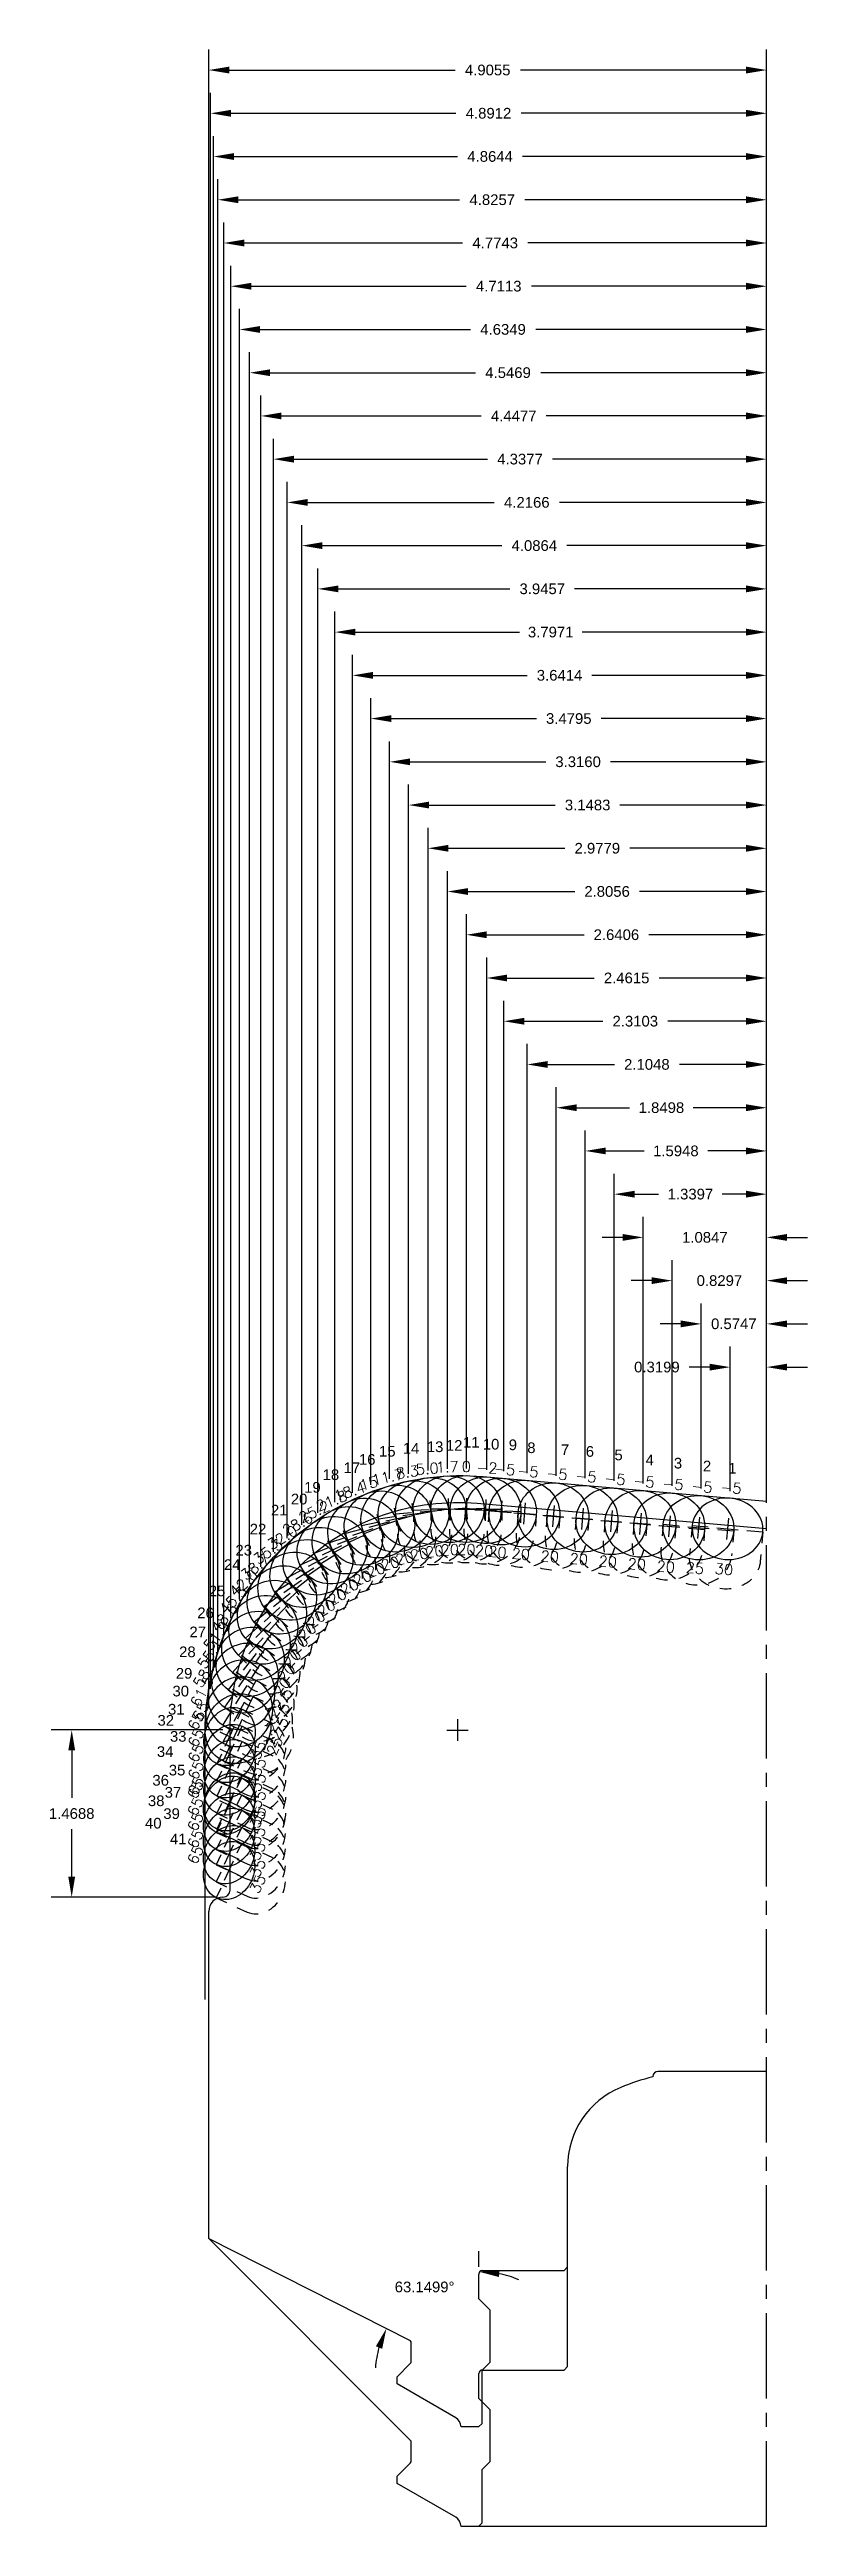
# Model space of a CAD drawing. Header units: inches. Extents: x 113.3 to 164.8, y -27 to 25.4.
# Drawn here: x 113.45 to 120.12, y 3.67 to 25.44 of the extents above; entities that cross this region are included whole.
import ezdxf
from ezdxf.enums import TextEntityAlignment as Align

# ---------------------------------------------------------------- set-up
doc = ezdxf.new("R2010")
doc.units = ezdxf.units.IN
doc.header["$MEASUREMENT"] = 0
doc.header["$PDMODE"] = 35
doc.linetypes.add('CENTER2', pattern=[1.125, 0.75, -0.125, 0.125, -0.125])
doc.linetypes.add('HIDDEN2', pattern=[0.1875, 0.125, -0.0625])
doc.layers.get('Defpoints').update_dxf_attribs({"color": 10})
for name, color, linetype, true_color in [('Blade_1', 30, 'Continuous', 0xff7f00), ('Blade_2', 7, 'Continuous', 0xcccc00), ('Blade_3', 7, 'Continuous', 0x00cc00), ('Blade_4', 7, 'Continuous', 0x00cccc), ('Blade_5', 7, 'Continuous', 0x0066cc)]:
    doc.layers.add(name, color=color, linetype=linetype, true_color=true_color)
doc.layers.add('CLine', color=5, linetype='CENTER2')
doc.styles.add('RomanS', font='romans')
doc.styles.get("Standard").update_dxf_attribs({"font": 'arial.ttf'})
doc.dimstyles.get("Standard").update_dxf_attribs({"dimtxt": 0.09375, "dimasz": 0.18, "dimexe": 0.18, "dimexo": 0.0625, "dimgap": 0.09, "dimtad": 0, "dimtih": 1, "dimtoh": 1, "dimdec": 4, "dimzin": 0, "dimdsep": 46, "dimtxsty": 'Standard', "dimcen": 0.09, "dimadec": 4, "dimazin": 0, "dimtfac": 1, "dimtdec": 4, "dimtofl": 0, "dimtmove": 0, "dimatfit": 3, "dimfxl": 1, "dimtolj": 1, "dimtzin": 0, "dimarcsym": 0})

msp = doc.modelspace()

# ---------------------------------------------------------------- texts
at = {"layer": 'Blade_1'}
for s, p in [('16', (116.17249, 12.99777)), ('11', (117.08805, 13.14856)), ('7', (117.94939, 13.08339)), ('4', (118.69389, 12.99423)), ('1', (119.42015, 12.92016)), ('21', (115.39862, 12.55202)), ('26', (114.7503, 11.64952)), ('31', (114.49301, 10.80245)), ('36', (114.35579, 10.17815)), ('41', (114.51007, 9.66187))]:
    msp.add_text(s, height=0.09375, dxfattribs=at).set_placement(p)
at = {"layer": 'Blade_2'}
for s, p in [('15', (116.34908, 13.06974)), ('10', (117.26186, 13.13137)), ('20', (115.5735, 12.64969)), ('25', (114.85155, 11.84194)), ('30', (114.53244, 10.9618)), ('35', (114.49981, 10.26725)), ('40', (114.2906, 9.80067))]:
    msp.add_text(s, height=0.09375, dxfattribs=at).set_placement(p)
at = {"layer": 'Blade_3'}
for s, p in [('14', (116.55826, 13.09544)), ('9', (117.4899, 13.12623)), ('6', (118.16752, 13.06791)), ('19', (115.69009, 12.7525)), ('3', (118.9425, 12.9651)), ('24', (114.98528, 12.07327)), ('29', (114.56159, 11.11773)), ('34', (114.39523, 10.43003)), ('39', (114.45177, 9.88463))]:
    msp.add_text(s, height=0.09375, dxfattribs=at).set_placement(p)
at = {"layer": 'Blade_4'}
for s, p in [('13', (116.76915, 13.10915)), ('8', (117.65278, 13.10053)), ('5', (118.41956, 13.03706)), ('18', (115.85297, 12.86388)), ('2', (119.19797, 12.93939)), ('23', (115.08644, 12.20007)), ('28', (114.59084, 11.30682)), ('33', (114.5101, 10.56369)), ('38', (114.31632, 9.99772))]:
    msp.add_text(s, height=0.09375, dxfattribs=at).set_placement(p)
at = {"layer": 'Blade_5'}
for s, p in [('12', (116.93717, 13.12115)), ('17', (116.03704, 12.92409)), ('22', (115.2116, 12.38513)), ('27', (114.68171, 11.48159)), ('32', (114.40042, 10.70478)), ('37', (114.46381, 10.07191))]:
    msp.add_text(s, height=0.09375, dxfattribs=at).set_placement(p)

# ---------------------------------------------------------------- blocks, each defined once
blk = doc.blocks.new('CMark')
at = {"layer": 'CLine'}
for p, q in [((-0.094, 0), (0.094, 0)), ((0, 0.094), (0, -0.094))]:
    blk.add_line(p, q, dxfattribs=at)
blk = doc.blocks.new('1613@20')
for p, q in [((-0.17, 0), (-0.312, 0)), ((0.171, 0), (0.312, 0))]:
    blk.add_line(p, q)
at = {"color": 8, "linetype": 'HIDDEN2', "ltscale": 0.5}
blk.add_line((-0.312, 0), (-0.312, -0.178), dxfattribs=at)
at = {"color": 8, "linetype": 'HIDDEN2', "ltscale": 0.5, "flags": 128}
blk.add_lwpolyline([(0.312, 0), (0.312, -0.178)], dxfattribs=at)
blk.add_ellipse((0, 0), major_axis=(-0.312, 0), ratio=0.939693, start_param=-3.141592653589793, end_param=3.141592653589793)
at = {"color": 8, "linetype": 'HIDDEN2', "ltscale": 0.5}
blk.add_ellipse((0, -0.178), major_axis=(-0.312, 0), ratio=0.939693, start_param=0, end_param=3.141593, dxfattribs=at)
blk.add_blockref('CMark', (0, 0))
at = {"style": 'RomanS'}
blk.add_text('20', height=0.094, dxfattribs=at).set_placement((0, -0.356), align=Align.MIDDLE_CENTER)
blk.add_attdef('ANG', text='', height=0.094, dxfattribs=at).set_placement((0, 0.298), align=Align.BOTTOM_CENTER)
blk = doc.blocks.new('1613@30')
for p, q in [((-0.17, 0), (-0.312, 0)), ((0.171, 0), (0.312, 0))]:
    blk.add_line(p, q)
at = {"color": 8, "linetype": 'HIDDEN2', "ltscale": 0.5}
blk.add_line((-0.312, 0), (-0.312, -0.26), dxfattribs=at)
at = {"color": 8, "linetype": 'HIDDEN2', "ltscale": 0.5, "flags": 128}
blk.add_lwpolyline([(0.312, 0), (0.312, -0.26)], dxfattribs=at)
at = {"extrusion": (0, 0, -1)}
blk.add_ellipse((0, 0), major_axis=(-0.312, 0), ratio=0.866025, start_param=-3.141592653589793, end_param=3.141592653589793, dxfattribs=at)
at = {"color": 8, "linetype": 'HIDDEN2', "ltscale": 0.5, "extrusion": (0, 0, -1)}
blk.add_ellipse((0, -0.26), major_axis=(-0.312, 0), ratio=0.866025, start_param=3.068877, end_param=6.355901, dxfattribs=at)
blk.add_blockref('CMark', (0, 0))
at = {"style": 'RomanS'}
blk.add_text('30', height=0.094, dxfattribs=at).set_placement((0, -0.356), align=Align.MIDDLE_CENTER)
blk.add_attdef('ANG', text='', height=0.094, dxfattribs=at).set_placement((0, 0.287), align=Align.BOTTOM_CENTER)
blk = doc.blocks.new('1613@25')
for p, q in [((-0.17, 0), (-0.312, 0)), ((0.171, 0), (0.312, 0))]:
    blk.add_line(p, q)
at = {"color": 8, "linetype": 'HIDDEN2', "ltscale": 0.5}
blk.add_line((-0.312, 0), (-0.312, -0.22), dxfattribs=at)
at = {"color": 8, "linetype": 'HIDDEN2', "ltscale": 0.5, "flags": 128}
blk.add_lwpolyline([(0.312, 0), (0.312, -0.22)], dxfattribs=at)
blk.add_ellipse((0, 0), major_axis=(-0.312, 0), ratio=0.906308, start_param=-3.141592653589793, end_param=3.141592653589793)
at = {"color": 8, "linetype": 'HIDDEN2', "ltscale": 0.5}
blk.add_ellipse((0, -0.22), major_axis=(-0.312, 0), ratio=0.906308, start_param=0, end_param=3.141593, dxfattribs=at)
blk.add_blockref('CMark', (0, 0))
at = {"style": 'RomanS'}
blk.add_text('25', height=0.094, dxfattribs=at).set_placement((0, -0.356), align=Align.MIDDLE_CENTER)
blk.add_attdef('ANG', text='', height=0.094, dxfattribs=at).set_placement((0, 0.287), align=Align.BOTTOM_CENTER)
blk = doc.blocks.new('1313@35')
for p, q in [((-0.17, 0), (-0.265, 0)), ((0.171, 0), (0.264, 0))]:
    blk.add_line(p, q)
at = {"color": 8, "linetype": 'HIDDEN2', "ltscale": 0.5}
blk.add_line((-0.265, 0), (-0.265, -0.298), dxfattribs=at)
at = {"color": 8, "linetype": 'HIDDEN2', "ltscale": 0.5, "flags": 128}
blk.add_lwpolyline([(0.264, 0), (0.264, -0.298)], dxfattribs=at)
blk.add_ellipse((0, 0), major_axis=(0.264, 0), ratio=0.819152)
at = {"color": 8, "linetype": 'HIDDEN2', "ltscale": 0.5}
blk.add_ellipse((0, -0.298), major_axis=(0.264, 0), ratio=0.819152, start_param=3.141593, end_param=6.283185, dxfattribs=at)
blk.add_blockref('CMark', (0, 0))
at = {"style": 'RomanS'}
blk.add_text('35', height=0.094, dxfattribs=at).set_placement((0, -0.279), align=Align.MIDDLE_CENTER)
blk.add_attdef('ANG', text='', height=0.094, dxfattribs=at).set_placement((0, 0.251), align=Align.BOTTOM_CENTER)
blk = doc.blocks.new('1613@22.5')
for p, q in [((-0.17, 0), (-0.312, 0)), ((0.171, 0), (0.312, 0))]:
    blk.add_line(p, q)
at = {"color": 8, "linetype": 'HIDDEN2', "ltscale": 0.5}
blk.add_line((-0.312, 0), (-0.312, -0.178), dxfattribs=at)
at = {"color": 8, "linetype": 'HIDDEN2', "ltscale": 0.5, "flags": 128}
blk.add_lwpolyline([(0.312, 0), (0.312, -0.178)], dxfattribs=at)
at = {"extrusion": (0, 0, -1)}
blk.add_ellipse((0, 0), major_axis=(-0.312, 0), ratio=0.92388, start_param=-3.141592653589793, end_param=3.141592653589793, dxfattribs=at)
at = {"color": 8, "linetype": 'HIDDEN2', "ltscale": 0.5}
blk.add_ellipse((0, -0.199), major_axis=(0.312, 0), ratio=0.92388, start_param=3.141593, end_param=6.283185, dxfattribs=at)
blk.add_blockref('CMark', (0, 0))
at = {"style": 'RomanS'}
blk.add_text('22.5', height=0.094, dxfattribs=at).set_placement((0, -0.377), align=Align.MIDDLE_CENTER)
blk.add_attdef('ANG', text='', height=0.094, dxfattribs=at).set_placement((0, 0.298), align=Align.BOTTOM_CENTER)
blk = doc.blocks.new('*D182')
at = {"color": 0, "lineweight": -2, "transparency": 16777216}
for p, q in [((119.438, 12.767), (119.438, 14.036)), ((119.758, 12.662), (119.758, 14.036)), ((119.258, 13.856), (119.078, 13.856)), ((119.938, 13.856), (120.118, 13.856))]:
    blk.add_line(p, q, dxfattribs=at)
at = {"color": 0, "transparency": 16777216}
for points in [[(119.258, 13.886), (119.258, 13.826), (119.438, 13.856)], [(119.938, 13.886), (119.938, 13.826), (119.758, 13.856)]]:
    blk.add_solid(points, dxfattribs=at)
at = {"layer": 'Defpoints', "color": 0, "transparency": 16777216}
for p in [(119.438, 13.856), (119.438, 12.705), (119.758, 12.599)]:
    blk.add_point(p, dxfattribs=at)
at = {"color": 0, "transparency": 16777216, "insert": (118.793, 13.856), "char_height": 0.0938, "attachment_point": 5}
blk.add_mtext('\\A1;0.3199', dxfattribs=at)
blk = doc.blocks.new('*D183')
at = {"color": 0, "lineweight": -2, "transparency": 16777216}
for p, q in [((119.183, 12.789), (119.183, 14.416)), ((119.758, 12.662), (119.758, 14.416)), ((119.003, 14.236), (118.823, 14.236)), ((119.938, 14.236), (120.118, 14.236))]:
    blk.add_line(p, q, dxfattribs=at)
at = {"color": 0, "transparency": 16777216}
for points in [[(119.003, 14.266), (119.003, 14.206), (119.183, 14.236)], [(119.938, 14.266), (119.938, 14.206), (119.758, 14.236)]]:
    blk.add_solid(points, dxfattribs=at)
at = {"layer": 'Defpoints', "color": 0, "transparency": 16777216}
for p in [(119.183, 14.236), (119.183, 12.727), (119.758, 12.599)]:
    blk.add_point(p, dxfattribs=at)
at = {"color": 0, "transparency": 16777216, "insert": (119.47, 14.236), "char_height": 0.0938, "attachment_point": 5}
blk.add_mtext('\\A1;0.5747', dxfattribs=at)
blk = doc.blocks.new('*D184')
at = {"color": 0, "lineweight": -2, "transparency": 16777216}
for p, q in [((118.748, 14.616), (118.568, 14.616)), ((118.928, 12.812), (118.928, 14.796)), ((119.758, 12.662), (119.758, 14.796)), ((119.938, 14.616), (120.118, 14.616))]:
    blk.add_line(p, q, dxfattribs=at)
at = {"color": 0, "transparency": 16777216}
for points in [[(118.748, 14.646), (118.748, 14.586), (118.928, 14.616)], [(119.938, 14.646), (119.938, 14.586), (119.758, 14.616)]]:
    blk.add_solid(points, dxfattribs=at)
at = {"layer": 'Defpoints', "color": 0, "transparency": 16777216}
for p in [(118.928, 14.616), (118.928, 12.749), (119.758, 12.599)]:
    blk.add_point(p, dxfattribs=at)
at = {"color": 0, "transparency": 16777216, "insert": (119.343, 14.616), "char_height": 0.0938, "attachment_point": 5}
blk.add_mtext('\\A1;0.8297', dxfattribs=at)
blk = doc.blocks.new('*D185')
at = {"color": 0, "lineweight": -2, "transparency": 16777216}
for p, q in [((118.673, 12.834), (118.673, 15.176)), ((119.758, 12.662), (119.758, 15.176)), ((118.493, 14.996), (118.313, 14.996)), ((119.938, 14.996), (120.118, 14.996))]:
    blk.add_line(p, q, dxfattribs=at)
at = {"color": 0, "transparency": 16777216}
for points in [[(118.493, 15.026), (118.493, 14.966), (118.673, 14.996)], [(119.938, 15.026), (119.938, 14.966), (119.758, 14.996)]]:
    blk.add_solid(points, dxfattribs=at)
at = {"layer": 'Defpoints', "color": 0, "transparency": 16777216}
for p in [(118.673, 14.996), (118.673, 12.771), (119.758, 12.599)]:
    blk.add_point(p, dxfattribs=at)
at = {"color": 0, "transparency": 16777216, "insert": (119.215, 14.996), "char_height": 0.0938, "attachment_point": 5}
blk.add_mtext('\\A1;1.0847', dxfattribs=at)
blk = doc.blocks.new('*D186')
at = {"color": 0, "lineweight": -2, "transparency": 16777216}
for p, q in [((118.418, 12.856), (118.418, 15.556)), ((119.758, 12.662), (119.758, 15.556)), ((118.598, 15.376), (118.808, 15.376)), ((119.578, 15.376), (119.368, 15.376))]:
    blk.add_line(p, q, dxfattribs=at)
at = {"color": 0, "transparency": 16777216}
for points in [[(118.598, 15.406), (118.598, 15.346), (118.418, 15.376)], [(119.578, 15.406), (119.578, 15.346), (119.758, 15.376)]]:
    blk.add_solid(points, dxfattribs=at)
at = {"layer": 'Defpoints', "color": 0, "transparency": 16777216}
for p in [(118.418, 15.376), (118.418, 12.794), (119.758, 12.599)]:
    blk.add_point(p, dxfattribs=at)
at = {"color": 0, "transparency": 16777216, "insert": (119.088, 15.376), "char_height": 0.0938, "attachment_point": 5}
blk.add_mtext('\\A1;1.3397', dxfattribs=at)
blk = doc.blocks.new('*D187')
at = {"color": 0, "lineweight": -2, "transparency": 16777216}
for p, q in [((118.163, 12.879), (118.163, 15.936)), ((119.758, 12.662), (119.758, 15.936)), ((118.343, 15.756), (118.68, 15.756)), ((119.578, 15.756), (119.241, 15.756))]:
    blk.add_line(p, q, dxfattribs=at)
at = {"color": 0, "transparency": 16777216}
for points in [[(118.343, 15.786), (118.343, 15.726), (118.163, 15.756)], [(119.578, 15.786), (119.578, 15.726), (119.758, 15.756)]]:
    blk.add_solid(points, dxfattribs=at)
at = {"layer": 'Defpoints', "color": 0, "transparency": 16777216}
for p in [(118.163, 15.756), (118.163, 12.816), (119.758, 12.599)]:
    blk.add_point(p, dxfattribs=at)
at = {"color": 0, "transparency": 16777216, "insert": (118.96, 15.756), "char_height": 0.0938, "attachment_point": 5}
blk.add_mtext('\\A1;1.5948', dxfattribs=at)
blk = doc.blocks.new('*D188')
at = {"color": 0, "lineweight": -2, "transparency": 16777216}
for p, q in [((117.908, 12.901), (117.908, 16.316)), ((118.088, 16.136), (118.553, 16.136)), ((119.578, 16.136), (119.113, 16.136)), ((119.758, 12.662), (119.758, 16.316))]:
    blk.add_line(p, q, dxfattribs=at)
at = {"color": 0, "transparency": 16777216}
for points in [[(118.088, 16.166), (118.088, 16.106), (117.908, 16.136)], [(119.578, 16.166), (119.578, 16.106), (119.758, 16.136)]]:
    blk.add_solid(points, dxfattribs=at)
at = {"layer": 'Defpoints', "color": 0, "transparency": 16777216}
for p in [(117.908, 16.136), (117.908, 12.838), (119.758, 12.599)]:
    blk.add_point(p, dxfattribs=at)
at = {"color": 0, "transparency": 16777216, "insert": (118.833, 16.136), "char_height": 0.0938, "attachment_point": 5}
blk.add_mtext('\\A1;1.8498', dxfattribs=at)
blk = doc.blocks.new('*D189')
at = {"color": 0, "lineweight": -2, "transparency": 16777216}
for p, q in [((117.653, 12.923), (117.653, 16.696)), ((119.758, 12.662), (119.758, 16.696)), ((117.833, 16.516), (118.42, 16.516)), ((119.578, 16.516), (118.991, 16.516))]:
    blk.add_line(p, q, dxfattribs=at)
at = {"color": 0, "transparency": 16777216}
for points in [[(117.833, 16.546), (117.833, 16.486), (117.653, 16.516)], [(119.578, 16.546), (119.578, 16.486), (119.758, 16.516)]]:
    blk.add_solid(points, dxfattribs=at)
at = {"layer": 'Defpoints', "color": 0, "transparency": 16777216}
for p in [(117.653, 16.516), (117.653, 12.861), (119.758, 12.599)]:
    blk.add_point(p, dxfattribs=at)
at = {"color": 0, "transparency": 16777216, "insert": (118.705, 16.516), "char_height": 0.0938, "attachment_point": 5}
blk.add_mtext('\\A1;2.1048', dxfattribs=at)
blk = doc.blocks.new('*D190')
at = {"color": 0, "lineweight": -2, "transparency": 16777216}
for p, q in [((117.447, 12.941), (117.447, 17.076)), ((119.758, 12.662), (119.758, 17.076)), ((117.627, 16.896), (118.317, 16.896)), ((119.578, 16.896), (118.888, 16.896))]:
    blk.add_line(p, q, dxfattribs=at)
at = {"color": 0, "transparency": 16777216}
for points in [[(117.627, 16.926), (117.627, 16.866), (117.447, 16.896)], [(119.578, 16.926), (119.578, 16.866), (119.758, 16.896)]]:
    blk.add_solid(points, dxfattribs=at)
at = {"layer": 'Defpoints', "color": 0, "transparency": 16777216}
for p in [(117.447, 16.896), (117.447, 12.879), (119.758, 12.599)]:
    blk.add_point(p, dxfattribs=at)
at = {"color": 0, "transparency": 16777216, "insert": (118.603, 16.896), "char_height": 0.0938, "attachment_point": 5}
blk.add_mtext('\\A1;2.3103', dxfattribs=at)
blk = doc.blocks.new('*D191')
at = {"color": 0, "lineweight": -2, "transparency": 16777216}
for p, q in [((117.296, 12.954), (117.296, 17.456)), ((119.758, 12.662), (119.758, 17.456)), ((117.476, 17.276), (118.241, 17.276)), ((119.578, 17.276), (118.813, 17.276))]:
    blk.add_line(p, q, dxfattribs=at)
at = {"color": 0, "transparency": 16777216}
for points in [[(117.476, 17.306), (117.476, 17.246), (117.296, 17.276)], [(119.578, 17.306), (119.578, 17.246), (119.758, 17.276)]]:
    blk.add_solid(points, dxfattribs=at)
at = {"layer": 'Defpoints', "color": 0, "transparency": 16777216}
for p in [(117.296, 17.276), (117.296, 12.892), (119.758, 12.599)]:
    blk.add_point(p, dxfattribs=at)
at = {"color": 0, "transparency": 16777216, "insert": (118.527, 17.276), "char_height": 0.0938, "attachment_point": 5}
blk.add_mtext('\\A1;2.4615', dxfattribs=at)
blk = doc.blocks.new('*D192')
at = {"color": 0, "lineweight": -2, "transparency": 16777216}
for p, q in [((117.117, 12.965), (117.117, 17.836)), ((117.297, 17.656), (118.152, 17.656)), ((119.578, 17.656), (118.723, 17.656)), ((119.758, 12.662), (119.758, 17.836))]:
    blk.add_line(p, q, dxfattribs=at)
at = {"color": 0, "transparency": 16777216}
for points in [[(117.297, 17.686), (117.297, 17.626), (117.117, 17.656)], [(119.578, 17.686), (119.578, 17.626), (119.758, 17.656)]]:
    blk.add_solid(points, dxfattribs=at)
at = {"layer": 'Defpoints', "color": 0, "transparency": 16777216}
for p in [(117.117, 17.656), (117.117, 12.903), (119.758, 12.599)]:
    blk.add_point(p, dxfattribs=at)
at = {"color": 0, "transparency": 16777216, "insert": (118.437, 17.656), "char_height": 0.0938, "attachment_point": 5}
blk.add_mtext('\\A1;2.6406', dxfattribs=at)
blk = doc.blocks.new('*D193')
at = {"color": 0, "lineweight": -2, "transparency": 16777216}
for p, q in [((116.952, 12.962), (116.952, 18.216)), ((119.758, 12.662), (119.758, 18.216)), ((117.132, 18.036), (118.07, 18.036)), ((119.578, 18.036), (118.64, 18.036))]:
    blk.add_line(p, q, dxfattribs=at)
at = {"color": 0, "transparency": 16777216}
for points in [[(117.132, 18.066), (117.132, 18.006), (116.952, 18.036)], [(119.578, 18.066), (119.578, 18.006), (119.758, 18.036)]]:
    blk.add_solid(points, dxfattribs=at)
at = {"layer": 'Defpoints', "color": 0, "transparency": 16777216}
for p in [(116.952, 18.036), (116.952, 12.9), (119.758, 12.599)]:
    blk.add_point(p, dxfattribs=at)
at = {"color": 0, "transparency": 16777216, "insert": (118.355, 18.036), "char_height": 0.0938, "attachment_point": 5}
blk.add_mtext('\\A1;2.8056', dxfattribs=at)
blk = doc.blocks.new('*D194')
at = {"color": 0, "lineweight": -2, "transparency": 16777216}
for p, q in [((116.78, 12.946), (116.78, 18.596)), ((119.758, 12.662), (119.758, 18.596)), ((116.96, 18.416), (117.983, 18.416)), ((119.578, 18.416), (118.554, 18.416))]:
    blk.add_line(p, q, dxfattribs=at)
at = {"color": 0, "transparency": 16777216}
for points in [[(116.96, 18.446), (116.96, 18.386), (116.78, 18.416)], [(119.578, 18.446), (119.578, 18.386), (119.758, 18.416)]]:
    blk.add_solid(points, dxfattribs=at)
at = {"layer": 'Defpoints', "color": 0, "transparency": 16777216}
for p in [(116.78, 18.416), (116.78, 12.884), (119.758, 12.599)]:
    blk.add_point(p, dxfattribs=at)
at = {"color": 0, "transparency": 16777216, "insert": (118.269, 18.416), "char_height": 0.0938, "attachment_point": 5}
blk.add_mtext('\\A1;2.9779', dxfattribs=at)
blk = doc.blocks.new('*D195')
at = {"color": 0, "lineweight": -2, "transparency": 16777216}
for p, q in [((116.609, 12.917), (116.609, 18.976)), ((119.758, 12.662), (119.758, 18.976)), ((116.789, 18.796), (117.899, 18.796)), ((119.578, 18.796), (118.468, 18.796))]:
    blk.add_line(p, q, dxfattribs=at)
at = {"color": 0, "transparency": 16777216}
for points in [[(116.789, 18.826), (116.789, 18.766), (116.609, 18.796)], [(119.578, 18.826), (119.578, 18.766), (119.758, 18.796)]]:
    blk.add_solid(points, dxfattribs=at)
at = {"layer": 'Defpoints', "color": 0, "transparency": 16777216}
for p in [(116.609, 18.796), (116.609, 12.855), (119.758, 12.599)]:
    blk.add_point(p, dxfattribs=at)
at = {"color": 0, "transparency": 16777216, "insert": (118.184, 18.796), "char_height": 0.0938, "attachment_point": 5}
blk.add_mtext('\\A1;3.1483', dxfattribs=at)
blk = doc.blocks.new('*D196')
at = {"color": 0, "lineweight": -2, "transparency": 16777216}
for p, q in [((116.442, 12.875), (116.442, 19.356)), ((116.622, 19.176), (117.815, 19.176)), ((119.578, 19.176), (118.384, 19.176)), ((119.758, 12.662), (119.758, 19.356))]:
    blk.add_line(p, q, dxfattribs=at)
at = {"color": 0, "transparency": 16777216}
for points in [[(116.622, 19.206), (116.622, 19.146), (116.442, 19.176)], [(119.578, 19.206), (119.578, 19.146), (119.758, 19.176)]]:
    blk.add_solid(points, dxfattribs=at)
at = {"layer": 'Defpoints', "color": 0, "transparency": 16777216}
for p in [(116.442, 19.176), (116.442, 12.812), (119.758, 12.599)]:
    blk.add_point(p, dxfattribs=at)
at = {"color": 0, "transparency": 16777216, "insert": (118.1, 19.176), "char_height": 0.0938, "attachment_point": 5}
blk.add_mtext('\\A1;3.3160', dxfattribs=at)
blk = doc.blocks.new('*D197')
at = {"color": 0, "lineweight": -2, "transparency": 16777216}
for p, q in [((116.278, 12.82), (116.278, 19.736)), ((119.758, 12.662), (119.758, 19.736)), ((116.458, 19.556), (117.733, 19.556)), ((119.578, 19.556), (118.303, 19.556))]:
    blk.add_line(p, q, dxfattribs=at)
at = {"color": 0, "transparency": 16777216}
for points in [[(116.458, 19.586), (116.458, 19.526), (116.278, 19.556)], [(119.578, 19.586), (119.578, 19.526), (119.758, 19.556)]]:
    blk.add_solid(points, dxfattribs=at)
at = {"layer": 'Defpoints', "color": 0, "transparency": 16777216}
for p in [(116.278, 19.556), (116.278, 12.757), (119.758, 12.599)]:
    blk.add_point(p, dxfattribs=at)
at = {"color": 0, "transparency": 16777216, "insert": (118.018, 19.556), "char_height": 0.0938, "attachment_point": 5}
blk.add_mtext('\\A1;3.4795', dxfattribs=at)
blk = doc.blocks.new('*D198')
at = {"color": 0, "lineweight": -2, "transparency": 16777216}
for p, q in [((116.116, 12.751), (116.116, 20.116)), ((119.758, 12.662), (119.758, 20.116)), ((116.296, 19.936), (117.653, 19.936)), ((119.578, 19.936), (118.221, 19.936))]:
    blk.add_line(p, q, dxfattribs=at)
at = {"color": 0, "transparency": 16777216}
for points in [[(116.296, 19.966), (116.296, 19.906), (116.116, 19.936)], [(119.578, 19.966), (119.578, 19.906), (119.758, 19.936)]]:
    blk.add_solid(points, dxfattribs=at)
at = {"layer": 'Defpoints', "color": 0, "transparency": 16777216}
for p in [(116.116, 19.936), (116.116, 12.688), (119.758, 12.599)]:
    blk.add_point(p, dxfattribs=at)
at = {"color": 0, "transparency": 16777216, "insert": (117.937, 19.936), "char_height": 0.0938, "attachment_point": 5}
blk.add_mtext('\\A1;3.6414', dxfattribs=at)
blk = doc.blocks.new('*D199')
at = {"color": 0, "lineweight": -2, "transparency": 16777216}
for p, q in [((115.961, 12.669), (115.961, 20.496)), ((119.758, 12.662), (119.758, 20.496)), ((116.141, 20.316), (117.584, 20.316)), ((119.578, 20.316), (118.135, 20.316))]:
    blk.add_line(p, q, dxfattribs=at)
at = {"color": 0, "transparency": 16777216}
for points in [[(116.141, 20.346), (116.141, 20.286), (115.961, 20.316)], [(119.578, 20.346), (119.578, 20.286), (119.758, 20.316)]]:
    blk.add_solid(points, dxfattribs=at)
at = {"layer": 'Defpoints', "color": 0, "transparency": 16777216}
for p in [(115.961, 20.316), (115.961, 12.606), (119.758, 12.599)]:
    blk.add_point(p, dxfattribs=at)
at = {"color": 0, "transparency": 16777216, "insert": (117.859, 20.316), "char_height": 0.0938, "attachment_point": 5}
blk.add_mtext('\\A1;3.7971', dxfattribs=at)
blk = doc.blocks.new('*D200')
at = {"color": 0, "lineweight": -2, "transparency": 16777216}
for p, q in [((115.812, 12.575), (115.812, 20.876)), ((115.992, 20.696), (117.5, 20.696)), ((119.578, 20.696), (118.069, 20.696)), ((119.758, 12.662), (119.758, 20.876))]:
    blk.add_line(p, q, dxfattribs=at)
at = {"color": 0, "transparency": 16777216}
for points in [[(115.992, 20.726), (115.992, 20.666), (115.812, 20.696)], [(119.578, 20.726), (119.578, 20.666), (119.758, 20.696)]]:
    blk.add_solid(points, dxfattribs=at)
at = {"layer": 'Defpoints', "color": 0, "transparency": 16777216}
for p in [(115.812, 20.696), (115.812, 12.513), (119.758, 12.599)]:
    blk.add_point(p, dxfattribs=at)
at = {"color": 0, "transparency": 16777216, "insert": (117.785, 20.696), "char_height": 0.0938, "attachment_point": 5}
blk.add_mtext('\\A1;3.9457', dxfattribs=at)
blk = doc.blocks.new('*D201')
at = {"color": 0, "lineweight": -2, "transparency": 16777216}
for p, q in [((115.671, 12.471), (115.671, 21.256)), ((119.758, 12.662), (119.758, 21.256)), ((115.851, 21.076), (117.428, 21.076)), ((119.578, 21.076), (118.001, 21.076))]:
    blk.add_line(p, q, dxfattribs=at)
at = {"color": 0, "transparency": 16777216}
for points in [[(115.851, 21.106), (115.851, 21.046), (115.671, 21.076)], [(119.578, 21.106), (119.578, 21.046), (119.758, 21.076)]]:
    blk.add_solid(points, dxfattribs=at)
at = {"layer": 'Defpoints', "color": 0, "transparency": 16777216}
for p in [(115.671, 21.076), (119.758, 12.599), (115.671, 12.408)]:
    blk.add_point(p, dxfattribs=at)
at = {"color": 0, "transparency": 16777216, "insert": (117.715, 21.076), "char_height": 0.0938, "attachment_point": 5}
blk.add_mtext('\\A1;4.0864', dxfattribs=at)
blk = doc.blocks.new('*D202')
at = {"color": 0, "lineweight": -2, "transparency": 16777216}
for p, q in [((115.541, 12.354), (115.541, 21.636)), ((119.758, 12.662), (119.758, 21.636)), ((115.721, 21.456), (117.363, 21.456)), ((119.578, 21.456), (117.936, 21.456))]:
    blk.add_line(p, q, dxfattribs=at)
at = {"color": 0, "transparency": 16777216}
for points in [[(115.721, 21.486), (115.721, 21.426), (115.541, 21.456)], [(119.578, 21.486), (119.578, 21.426), (119.758, 21.456)]]:
    blk.add_solid(points, dxfattribs=at)
at = {"layer": 'Defpoints', "color": 0, "transparency": 16777216}
for p in [(115.541, 21.456), (119.758, 12.599), (115.541, 12.291)]:
    blk.add_point(p, dxfattribs=at)
at = {"color": 0, "transparency": 16777216, "insert": (117.649, 21.456), "char_height": 0.0938, "attachment_point": 5}
blk.add_mtext('\\A1;4.2166', dxfattribs=at)
blk = doc.blocks.new('*D203')
at = {"color": 0, "lineweight": -2, "transparency": 16777216}
for p, q in [((115.42, 12.233), (115.42, 22.016)), ((119.758, 12.662), (119.758, 22.016)), ((115.6, 21.836), (117.302, 21.836)), ((119.578, 21.836), (117.875, 21.836))]:
    blk.add_line(p, q, dxfattribs=at)
at = {"color": 0, "transparency": 16777216}
for points in [[(115.6, 21.866), (115.6, 21.806), (115.42, 21.836)], [(119.578, 21.866), (119.578, 21.806), (119.758, 21.836)]]:
    blk.add_solid(points, dxfattribs=at)
at = {"layer": 'Defpoints', "color": 0, "transparency": 16777216}
for p in [(115.42, 21.836), (119.758, 12.599), (115.42, 12.17)]:
    blk.add_point(p, dxfattribs=at)
at = {"color": 0, "transparency": 16777216, "insert": (117.589, 21.836), "char_height": 0.0938, "attachment_point": 5}
blk.add_mtext('\\A1;4.3377', dxfattribs=at)
blk = doc.blocks.new('*D204')
at = {"color": 0, "lineweight": -2, "transparency": 16777216}
for p, q in [((115.31, 12.101), (115.31, 22.396)), ((115.49, 22.216), (117.247, 22.216)), ((119.578, 22.216), (117.82, 22.216)), ((119.758, 12.662), (119.758, 22.396))]:
    blk.add_line(p, q, dxfattribs=at)
at = {"color": 0, "transparency": 16777216}
for points in [[(115.49, 22.246), (115.49, 22.186), (115.31, 22.216)], [(119.578, 22.246), (119.578, 22.186), (119.758, 22.216)]]:
    blk.add_solid(points, dxfattribs=at)
at = {"layer": 'Defpoints', "color": 0, "transparency": 16777216}
for p in [(115.31, 22.216), (119.758, 12.599), (115.31, 12.039)]:
    blk.add_point(p, dxfattribs=at)
at = {"color": 0, "transparency": 16777216, "insert": (117.534, 22.216), "char_height": 0.0938, "attachment_point": 5}
blk.add_mtext('\\A1;4.4477', dxfattribs=at)
blk = doc.blocks.new('*D205')
at = {"color": 0, "lineweight": -2, "transparency": 16777216}
for p, q in [((115.211, 11.962), (115.211, 22.776)), ((119.758, 12.662), (119.758, 22.776)), ((115.391, 22.596), (117.198, 22.596)), ((119.578, 22.596), (117.771, 22.596))]:
    blk.add_line(p, q, dxfattribs=at)
at = {"color": 0, "transparency": 16777216}
for points in [[(115.391, 22.626), (115.391, 22.566), (115.211, 22.596)], [(119.578, 22.626), (119.578, 22.566), (119.758, 22.596)]]:
    blk.add_solid(points, dxfattribs=at)
at = {"layer": 'Defpoints', "color": 0, "transparency": 16777216}
for p in [(115.211, 22.596), (119.758, 12.599), (115.211, 11.899)]:
    blk.add_point(p, dxfattribs=at)
at = {"color": 0, "transparency": 16777216, "insert": (117.484, 22.596), "char_height": 0.0938, "attachment_point": 5}
blk.add_mtext('\\A1;4.5469', dxfattribs=at)
blk = doc.blocks.new('*D206')
at = {"color": 0, "lineweight": -2, "transparency": 16777216}
for p, q in [((115.123, 11.816), (115.123, 23.156)), ((119.758, 12.662), (119.758, 23.156)), ((115.303, 22.976), (117.154, 22.976)), ((119.578, 22.976), (117.727, 22.976))]:
    blk.add_line(p, q, dxfattribs=at)
at = {"color": 0, "transparency": 16777216}
for points in [[(115.303, 23.006), (115.303, 22.946), (115.123, 22.976)], [(119.578, 23.006), (119.578, 22.946), (119.758, 22.976)]]:
    blk.add_solid(points, dxfattribs=at)
at = {"layer": 'Defpoints', "color": 0, "transparency": 16777216}
for p in [(115.123, 22.976), (119.758, 12.599), (115.123, 11.753)]:
    blk.add_point(p, dxfattribs=at)
at = {"color": 0, "transparency": 16777216, "insert": (117.44, 22.976), "char_height": 0.0938, "attachment_point": 5}
blk.add_mtext('\\A1;4.6349', dxfattribs=at)
blk = doc.blocks.new('*D207')
at = {"color": 0, "lineweight": -2, "transparency": 16777216}
for p, q in [((115.046, 11.663), (115.046, 23.536)), ((119.758, 12.662), (119.758, 23.536)), ((115.226, 23.356), (117.116, 23.356)), ((119.578, 23.356), (117.689, 23.356))]:
    blk.add_line(p, q, dxfattribs=at)
at = {"color": 0, "transparency": 16777216}
for points in [[(115.226, 23.386), (115.226, 23.326), (115.046, 23.356)], [(119.578, 23.386), (119.578, 23.326), (119.758, 23.356)]]:
    blk.add_solid(points, dxfattribs=at)
at = {"layer": 'Defpoints', "color": 0, "transparency": 16777216}
for p in [(115.046, 23.356), (119.758, 12.599), (115.046, 11.601)]:
    blk.add_point(p, dxfattribs=at)
at = {"color": 0, "transparency": 16777216, "insert": (117.402, 23.356), "char_height": 0.0938, "attachment_point": 5}
blk.add_mtext('\\A1;4.7113', dxfattribs=at)
blk = doc.blocks.new('*D208')
at = {"color": 0, "lineweight": -2, "transparency": 16777216}
for p, q in [((114.983, 11.51), (114.983, 23.916)), ((115.163, 23.736), (117.084, 23.736)), ((119.578, 23.736), (117.657, 23.736)), ((119.758, 12.662), (119.758, 23.916))]:
    blk.add_line(p, q, dxfattribs=at)
at = {"color": 0, "transparency": 16777216}
for points in [[(115.163, 23.766), (115.163, 23.706), (114.983, 23.736)], [(119.578, 23.766), (119.578, 23.706), (119.758, 23.736)]]:
    blk.add_solid(points, dxfattribs=at)
at = {"layer": 'Defpoints', "color": 0, "transparency": 16777216}
for p in [(114.983, 23.736), (119.758, 12.599), (114.983, 11.447)]:
    blk.add_point(p, dxfattribs=at)
at = {"color": 0, "transparency": 16777216, "insert": (117.371, 23.736), "char_height": 0.0938, "attachment_point": 5}
blk.add_mtext('\\A1;4.7743', dxfattribs=at)
blk = doc.blocks.new('*D209')
at = {"color": 0, "lineweight": -2, "transparency": 16777216}
for p, q in [((114.932, 11.349), (114.932, 24.296)), ((119.758, 12.662), (119.758, 24.296)), ((115.112, 24.116), (117.058, 24.116)), ((119.578, 24.116), (117.631, 24.116))]:
    blk.add_line(p, q, dxfattribs=at)
at = {"color": 0, "transparency": 16777216}
for points in [[(115.112, 24.146), (115.112, 24.086), (114.932, 24.116)], [(119.578, 24.146), (119.578, 24.086), (119.758, 24.116)]]:
    blk.add_solid(points, dxfattribs=at)
at = {"layer": 'Defpoints', "color": 0, "transparency": 16777216}
for p in [(114.932, 24.116), (119.758, 12.599), (114.932, 11.287)]:
    blk.add_point(p, dxfattribs=at)
at = {"color": 0, "transparency": 16777216, "insert": (117.345, 24.116), "char_height": 0.0938, "attachment_point": 5}
blk.add_mtext('\\A1;4.8257', dxfattribs=at)
blk = doc.blocks.new('*D210')
at = {"color": 0, "lineweight": -2, "transparency": 16777216}
for p, q in [((114.893, 11.191), (114.893, 24.676)), ((119.758, 12.662), (119.758, 24.676)), ((115.073, 24.496), (117.039, 24.496)), ((119.578, 24.496), (117.612, 24.496))]:
    blk.add_line(p, q, dxfattribs=at)
at = {"color": 0, "transparency": 16777216}
for points in [[(115.073, 24.526), (115.073, 24.466), (114.893, 24.496)], [(119.578, 24.526), (119.578, 24.466), (119.758, 24.496)]]:
    blk.add_solid(points, dxfattribs=at)
at = {"layer": 'Defpoints', "color": 0, "transparency": 16777216}
for p in [(114.893, 24.496), (119.758, 12.599), (114.893, 11.128)]:
    blk.add_point(p, dxfattribs=at)
at = {"color": 0, "transparency": 16777216, "insert": (117.326, 24.496), "char_height": 0.0938, "attachment_point": 5}
blk.add_mtext('\\A1;4.8644', dxfattribs=at)
blk = doc.blocks.new('*D211')
at = {"color": 0, "lineweight": -2, "transparency": 16777216}
for p, q in [((114.867, 11.028), (114.867, 25.056)), ((119.758, 12.662), (119.758, 25.056)), ((115.047, 24.876), (117.026, 24.876)), ((119.578, 24.876), (117.598, 24.876))]:
    blk.add_line(p, q, dxfattribs=at)
at = {"color": 0, "transparency": 16777216}
for points in [[(115.047, 24.906), (115.047, 24.846), (114.867, 24.876)], [(119.578, 24.906), (119.578, 24.846), (119.758, 24.876)]]:
    blk.add_solid(points, dxfattribs=at)
at = {"layer": 'Defpoints', "color": 0, "transparency": 16777216}
for p in [(114.867, 24.876), (119.758, 12.599), (114.867, 10.966)]:
    blk.add_point(p, dxfattribs=at)
at = {"color": 0, "transparency": 16777216, "insert": (117.312, 24.876), "char_height": 0.0938, "attachment_point": 5}
blk.add_mtext('\\A1;4.8912', dxfattribs=at)
blk = doc.blocks.new('*D212')
at = {"color": 0, "lineweight": -2, "transparency": 16777216}
for p, q in [((114.852, 10.86), (114.852, 25.436)), ((115.032, 25.256), (117.018, 25.256)), ((119.578, 25.256), (117.592, 25.256)), ((119.758, 12.662), (119.758, 25.436))]:
    blk.add_line(p, q, dxfattribs=at)
at = {"color": 0, "transparency": 16777216}
for points in [[(115.032, 25.286), (115.032, 25.226), (114.852, 25.256)], [(119.578, 25.286), (119.578, 25.226), (119.758, 25.256)]]:
    blk.add_solid(points, dxfattribs=at)
at = {"layer": 'Defpoints', "color": 0, "transparency": 16777216}
for p in [(114.852, 25.256), (119.758, 12.599), (114.852, 10.798)]:
    blk.add_point(p, dxfattribs=at)
at = {"color": 0, "transparency": 16777216, "insert": (117.305, 25.256), "char_height": 0.0938, "attachment_point": 5}
blk.add_mtext('\\A1;4.9055', dxfattribs=at)
blk = doc.blocks.new('*D213')
at = {"color": 0, "lineweight": -2, "transparency": 16777216}
blk.add_line((117.226, 5.948), (117.226, 6.086), dxfattribs=at)
for start, end in [(67.3156, 78.6578), (164.4921, 175.8342)]:
    blk.add_arc((117.226, 4.995), 0.911, start, end, dxfattribs=at)
at = {"color": 0, "transparency": 16777216}
for points in [[(117.403, 5.859), (117.409, 5.918), (117.226, 5.906)], [(116.321, 5.25), (116.377, 5.228), (116.414, 5.407)]]:
    blk.add_solid(points, dxfattribs=at)
at = {"layer": 'Defpoints', "color": 0, "transparency": 16777216}
for p in [(114.851, 6.198), (117.226, 5.885), (116.899, 5.845), (117.226, 5.667), (116.624, 5.301)]:
    blk.add_point(p, dxfattribs=at)
at = {"color": 0, "transparency": 16777216, "insert": (116.75, 5.771), "char_height": 0.09375, "attachment_point": 5}
blk.add_mtext('\\A1;63.1499°', dxfattribs=at)
blk = doc.blocks.new('*D214')
at = {"color": 0, "lineweight": -2, "transparency": 16777216}
for p, q in [((114.976, 10.667), (113.466, 10.667)), ((113.646, 10.487), (113.646, 10.07)), ((113.646, 9.378), (113.646, 9.794)), ((114.914, 9.198), (113.466, 9.198))]:
    blk.add_line(p, q, dxfattribs=at)
at = {"color": 0, "transparency": 16777216}
for points in [[(113.616, 10.487), (113.676, 10.487), (113.646, 10.667)], [(113.616, 9.378), (113.676, 9.378), (113.646, 9.198)]]:
    blk.add_solid(points, dxfattribs=at)
at = {"layer": 'Defpoints', "color": 0, "transparency": 16777216}
for p in [(113.646, 10.667), (115.039, 10.667), (114.976, 9.198)]:
    blk.add_point(p, dxfattribs=at)
at = {"color": 0, "transparency": 16777216, "insert": (113.646, 9.932), "char_height": 0.0938, "attachment_point": 5}
blk.add_mtext('\\A1;1.4688', dxfattribs=at)

# ---------------------------------------------------------------- dimensions: what is measured, and where the dimension line sits
for base, p1, p2, picture, middle in [((114.8522, 25.25634), (119.75773, 12.59905), (114.8522, 10.7979), '*D212', (117.30497, 25.25634)), ((114.86652, 24.87634), (119.75773, 12.59905), (114.86652, 10.96571), '*D211', (117.31212, 24.87634)), ((114.89335, 24.49634), (119.75773, 12.59905), (114.89335, 11.12839), '*D210', (117.32554, 24.49634)), ((114.93199, 24.11634), (119.75773, 12.59905), (114.93199, 11.28669), '*D209', (117.34486, 24.11634)), ((114.98347, 23.73634), (119.75773, 12.59905), (114.98347, 11.44738), '*D208', (117.3706, 23.73634)), ((115.046481, 23.356338), (119.757733, 12.599049), (115.046481, 11.600537), '*D207', (117.402107, 23.356338)), ((115.12283, 22.97634), (119.75773, 12.59905), (115.12283, 11.75309), '*D206', (117.44028, 22.97634)), ((115.21086, 22.59634), (119.75773, 12.59905), (115.21086, 11.89938), '*D205', (117.4843, 22.59634)), ((115.31002, 22.21634), (119.75773, 12.59905), (115.31002, 12.03863), '*D204', (117.53388, 22.21634)), ((115.42004, 21.83634), (119.75773, 12.59905), (115.42004, 12.17012), '*D203', (117.58889, 21.83634)), ((115.54112, 21.45634), (119.75773, 12.59905), (115.54112, 12.29107), '*D202', (117.64943, 21.45634)), ((115.67138, 21.076338), (119.757733, 12.599049), (115.67138, 12.408108), '*D201', (117.714557, 21.076338)), ((115.81201, 20.69634), (119.75773, 12.59905), (115.81201, 12.51294), '*D200', (117.78487, 20.69634)), ((115.96064, 20.31634), (119.75773, 12.59905), (115.96064, 12.60647), '*D199', (117.85919, 20.31634)), ((116.11636, 19.93634), (119.75773, 12.59905), (116.11636, 12.68806), '*D198', (117.93704, 19.93634)), ((116.27823, 19.55634), (119.75773, 12.59905), (116.27823, 12.75717), '*D197', (118.01798, 19.55634)), ((116.44171, 19.17634), (119.75773, 12.59905), (116.44171, 12.81234), '*D196', (118.09972, 19.17634)), ((116.60943, 18.79634), (119.75773, 12.59905), (116.60943, 12.85472), '*D195', (118.18358, 18.79634)), ((116.77985, 18.41634), (119.75773, 12.59905), (116.77985, 12.88398), '*D194', (118.26879, 18.41634)), ((116.95211, 18.03634), (119.75773, 12.59905), (116.95211, 12.89993), '*D193', (118.35492, 18.03634)), ((117.11714, 17.65634), (119.75773, 12.59905), (117.11714, 12.9026), '*D192', (118.43744, 17.65634)), ((117.296184, 17.276338), (119.757733, 12.599049), (117.296184, 12.891513), '*D191', (118.526958, 17.276338)), ((117.44741, 16.89634), (119.75773, 12.59905), (117.44741, 12.87869), '*D190', (118.60257, 16.89634)), ((117.65292, 16.51634), (119.75773, 12.59905), (117.65292, 12.86071), '*D189', (118.70532, 16.51634)), ((117.90793, 16.13634), (119.75773, 12.59905), (117.90793, 12.8384), '*D188', (118.83283, 16.13634)), ((118.16296, 15.75634), (119.75773, 12.59905), (118.16296, 12.81609), '*D187', (118.96035, 15.75634)), ((118.41799, 15.37634), (119.75773, 12.59905), (118.41799, 12.79377), '*D186', (119.08786, 15.37634)), ((118.67302, 14.99634), (119.75773, 12.59905), (118.67302, 12.77146), '*D185', (119.21538, 14.99634)), ((118.92805, 14.61634), (119.75773, 12.59905), (118.92805, 12.74915), '*D184', (119.34289, 14.61634)), ((119.183078, 14.236338), (119.757733, 12.599049), (119.183078, 12.726833), '*D183', (119.470406, 14.236338)), ((119.43787, 13.85634), (119.75773, 12.59905), (119.43787, 12.70454), '*D182', (118.79317, 13.85634))]:
    dim = msp.add_linear_dim(base=base, p1=p1, p2=p2, dimstyle='Standard')
    dim.commit()
    dim.dimension.update_dxf_attribs({"geometry": picture, "text_midpoint": middle})
dim = msp.add_linear_dim(base=(113.6459268114, 10.6665116554), p1=(114.9764831781, 9.1977616554), p2=(115.0389831781, 10.6665116554), angle=90, dimstyle='Standard')
dim.commit()
dim.dimension.update_dxf_attribs({"geometry": '*D214', "text_midpoint": (113.6459268114, 9.9321366554)})
dim = msp.add_angular_dim_2l(base=(116.899352, 5.845445), line1=((114.851483, 6.197762), (116.62358, 5.300665)), line2=((117.226483, 5.666512), (117.226483, 5.885262)), dimstyle='Standard')
dim.commit()
dim.dimension.update_dxf_attribs({"geometry": '*D213', "text_midpoint": (116.749593, 5.771389)})

# ---------------------------------------------------------------- linework, layer by layer
for p, q in [((114.85148, 6.19776), (114.85148, 9.07276)), ((119.75773, 7.66651), (118.80462, 7.66651)), ((118.00773, 5.07276), (118.00773, 6.82987)), ((116.62358, 4.42566), (114.85148, 6.19776)), ((114.85148, 6.19776), (116.62358, 5.30066)), ((117.22648, 5.66651), (117.22648, 5.88526)), ((117.25773, 5.91651), (117.97648, 5.91651)), ((118.00773, 5.94776), (117.97648, 5.91651)), ((117.32538, 5.56761), (117.22648, 5.66651)), ((117.32538, 5.11166), (117.32538, 5.56761)), ((116.63273, 5.12084), (116.63273, 5.27857)), ((116.50773, 4.9829), (116.62358, 5.09874)), ((117.22648, 4.79151), (117.22648, 5.01026)), ((117.25523, 5.04151), (117.32538, 5.11166)), ((117.25523, 4.57276), (117.25523, 5.04151)), ((117.25773, 5.04151), (117.97648, 5.04151)), ((118.00773, 5.07276), (117.97648, 5.04151)), ((116.50773, 4.9204), (116.50773, 4.9829)), ((117.02336, 4.6227), (116.50773, 4.9204)), ((117.32538, 4.69261), (117.22648, 4.79151)), ((117.25523, 4.57276), (117.22398, 4.54151)), ((117.32538, 4.23666), (117.32538, 4.69261)), ((116.63273, 4.24584), (116.63273, 4.40357)), ((117.22398, 4.54151), (117.07023, 4.54151)), ((116.50773, 4.1079), (116.62358, 4.22374)), ((117.25523, 4.16651), (117.32538, 4.23666)), ((117.25523, 3.69776), (117.25523, 4.16651)), ((116.50773, 4.0454), (116.50773, 4.1079)), ((117.02336, 3.7477), (116.50773, 4.0454)), ((117.22398, 3.66651), (117.07023, 3.66651)), ((117.25523, 3.69776), (117.22398, 3.66651)), ((119.75773, 3.66651), (117.22398, 3.66651))]:
    msp.add_line(p, q)
at = {"color": 5}
msp.add_lwpolyline([(114.82023, 8.2978), (114.82023, 10.65309, -0.44001053), (117.26633, 12.89453), (119.75773, 12.67656)], format="xyb", dxfattribs=at)
msp.add_lwpolyline([(115.03898, 9.26026), (115.03898, 10.66651, -0.44001053), (117.21329, 12.6589), (119.75773, 12.43629)], format="xyb")
at = {"color": 1}
msp.add_lwpolyline([(115.09328, 10.66651), (115.09328, 10.66651)], close=True, dxfattribs=at)
for centre, radius, start, end in [((114.97648, 9.07276), 0.125, 90, 180), ((114.97648, 9.26026), 0.0625, 270, 0), ((119.37444, 5.31803), 2.38279, 105, 112.191551), ((118.80462, 7.61962), 0.04689, 90, 180), ((118.75773, 6.82987), 0.75, 112.191551, 180), ((117.25773, 5.88526), 0.03125, 90, 180), ((116.60148, 5.27857), 0.03125, 0, 45), ((116.60148, 5.12084), 0.03125, 315, 0), ((117.25773, 5.01026), 0.03125, 90, 180), ((116.97648, 4.54151), 0.09375, 0, 60), ((116.60148, 4.40357), 0.03125, 0, 45), ((116.60148, 4.24584), 0.03125, 315, 0), ((116.97648, 3.66651), 0.09375, 0, 60)]:
    msp.add_arc(centre, radius, start, end)
at = {"layer": 'CLine'}
msp.add_line((119.75773, 3.66651), (119.75773, 12.66651), dxfattribs=at)

# ---------------------------------------------------------------- block references
msp.add_blockref('CMark', (117.03898, 10.66651))
at = {"layer": 'Blade_1'}
for name, p, rotation, values in [('1613@20', (116.35423, 12.47352), 15, {'ANG': '15'}), ('1613@20', (117.88233, 12.54586), 355, {'ANG': '-5'}), ('1613@20', (118.64742, 12.47892), 355, {'ANG': '-5'}), ('1613@30', (119.41428, 12.43494), 355, {'ANG': '-5'}), ('1613@20', (115.69673, 12.04203), 32, {'ANG': '32.0'}), ('1613@20', (115.26675, 11.40634), 48.6, {'ANG': '48.6'}), ('1613@25', (115.10888, 10.6782), 65, {'ANG': '65'}), ('1313@35', (115.03449, 10.03558), 65, {'ANG': '65'}), ('1313@35', (115.03005, 9.43178), 65, {'ANG': '65'})]:
    msp.add_blockref(name, p, dxfattribs=dict(at, rotation=rotation)).add_auto_attribs(values)
msp.add_blockref('1613@20', (117.11714, 12.60895), dxfattribs=at).add_auto_attribs({'ANG': '0'})
at = {"layer": 'Blade_2'}
for name, p, rotation, values in [('1613@20', (116.50126, 12.52478), 11.7, {'ANG': '11.7'}), ('1613@20', (117.28594, 12.59804), 358, {'ANG': '-2'}), ('1613@20', (115.81195, 12.15028), 28.6, {'ANG': '28.6'}), ('1613@20', (115.33156, 11.54653), 45.3, {'ANG': '45.3'}), ('1613@22.5', (115.12024, 10.82795), 61.50000000000001, {'ANG': '61.5'}), ('1313@35', (115.03449, 10.17498), 65, {'ANG': '65'}), ('1313@35', (115.03005, 9.57119), 65, {'ANG': '65'})]:
    msp.add_blockref(name, p, dxfattribs=dict(at, rotation=rotation)).add_auto_attribs(values)
at = {"layer": 'Blade_3'}
for name, p, rotation, values in [('1613@20', (116.65182, 12.56414), 8.299999999999995, {'ANG': '8.3'}), ('1613@20', (117.42182, 12.58615), 355, {'ANG': '-5'}), ('1613@20', (118.13736, 12.52355), 355, {'ANG': '-5'}), ('1613@20', (118.90245, 12.45661), 355, {'ANG': '-5'}), ('1613@20', (115.93704, 12.24724), 25.2, {'ANG': '25.2'}), ('1613@20', (115.40735, 11.68115), 42, {'ANG': '42.0'}), ('1613@22.5', (115.13899, 10.97668), 58.3, {'ANG': '58.3'}), ('1313@35', (115.03449, 10.32613), 65, {'ANG': '65'}), ('1313@35', (115.03005, 9.72234), 65, {'ANG': '65'})]:
    msp.add_blockref(name, p, dxfattribs=dict(at, rotation=rotation)).add_auto_attribs(values)
at = {"layer": 'Blade_4'}
for name, p, rotation, values in [('1613@20', (116.80544, 12.59144), 4.999999999999998, {'ANG': '5.0'}), ('1613@20', (117.62732, 12.56817), 355, {'ANG': '-5'}), ('1613@20', (118.39239, 12.50124), 355, {'ANG': '-5'}), ('1613@25', (119.15839, 12.44469), 355, {'ANG': '-5'}), ('1613@20', (116.06969, 12.33381), 21.8, {'ANG': '21.8'}), ('1613@20', (115.49363, 11.80946), 38.7, {'ANG': '38.7'}), ('1613@22.5', (115.16898, 11.12319), 55.1, {'ANG': '55.1'}), ('1313@35', (115.03449, 10.46002), 65, {'ANG': '65'}), ('1313@35', (115.03005, 9.85622), 65, {'ANG': '65'})]:
    msp.add_blockref(name, p, dxfattribs=dict(at, rotation=rotation)).add_auto_attribs(values)
at = {"layer": 'Blade_5'}
for name, p, rotation, values in [('1613@20', (116.96082, 12.6064), 1.7, {'ANG': '1.7'}), ('1613@20', (116.20905, 12.40942), 18.4, {'ANG': '18.4'}), ('1613@20', (115.58973, 11.93046), 35.3, {'ANG': '35.3'}), ('1613@20', (115.21455, 11.26618), 51.9, {'ANG': '51.9'}), ('1313@35', (115.03449, 10.60965), 65, {'ANG': '65'}), ('1313@35', (115.03005, 10.00586), 65, {'ANG': '65'})]:
    msp.add_blockref(name, p, dxfattribs=dict(at, rotation=rotation)).add_auto_attribs(values)

msp.set_redraw_order([(e.dxf.handle, doc.entitydb.next_handle()) for e in msp.query("TEXT MTEXT ATTDEF DIMENSION ARC_DIMENSION")])  # texts and dimensions are drawn at this point

doc.saveas('drawing.dxf')
